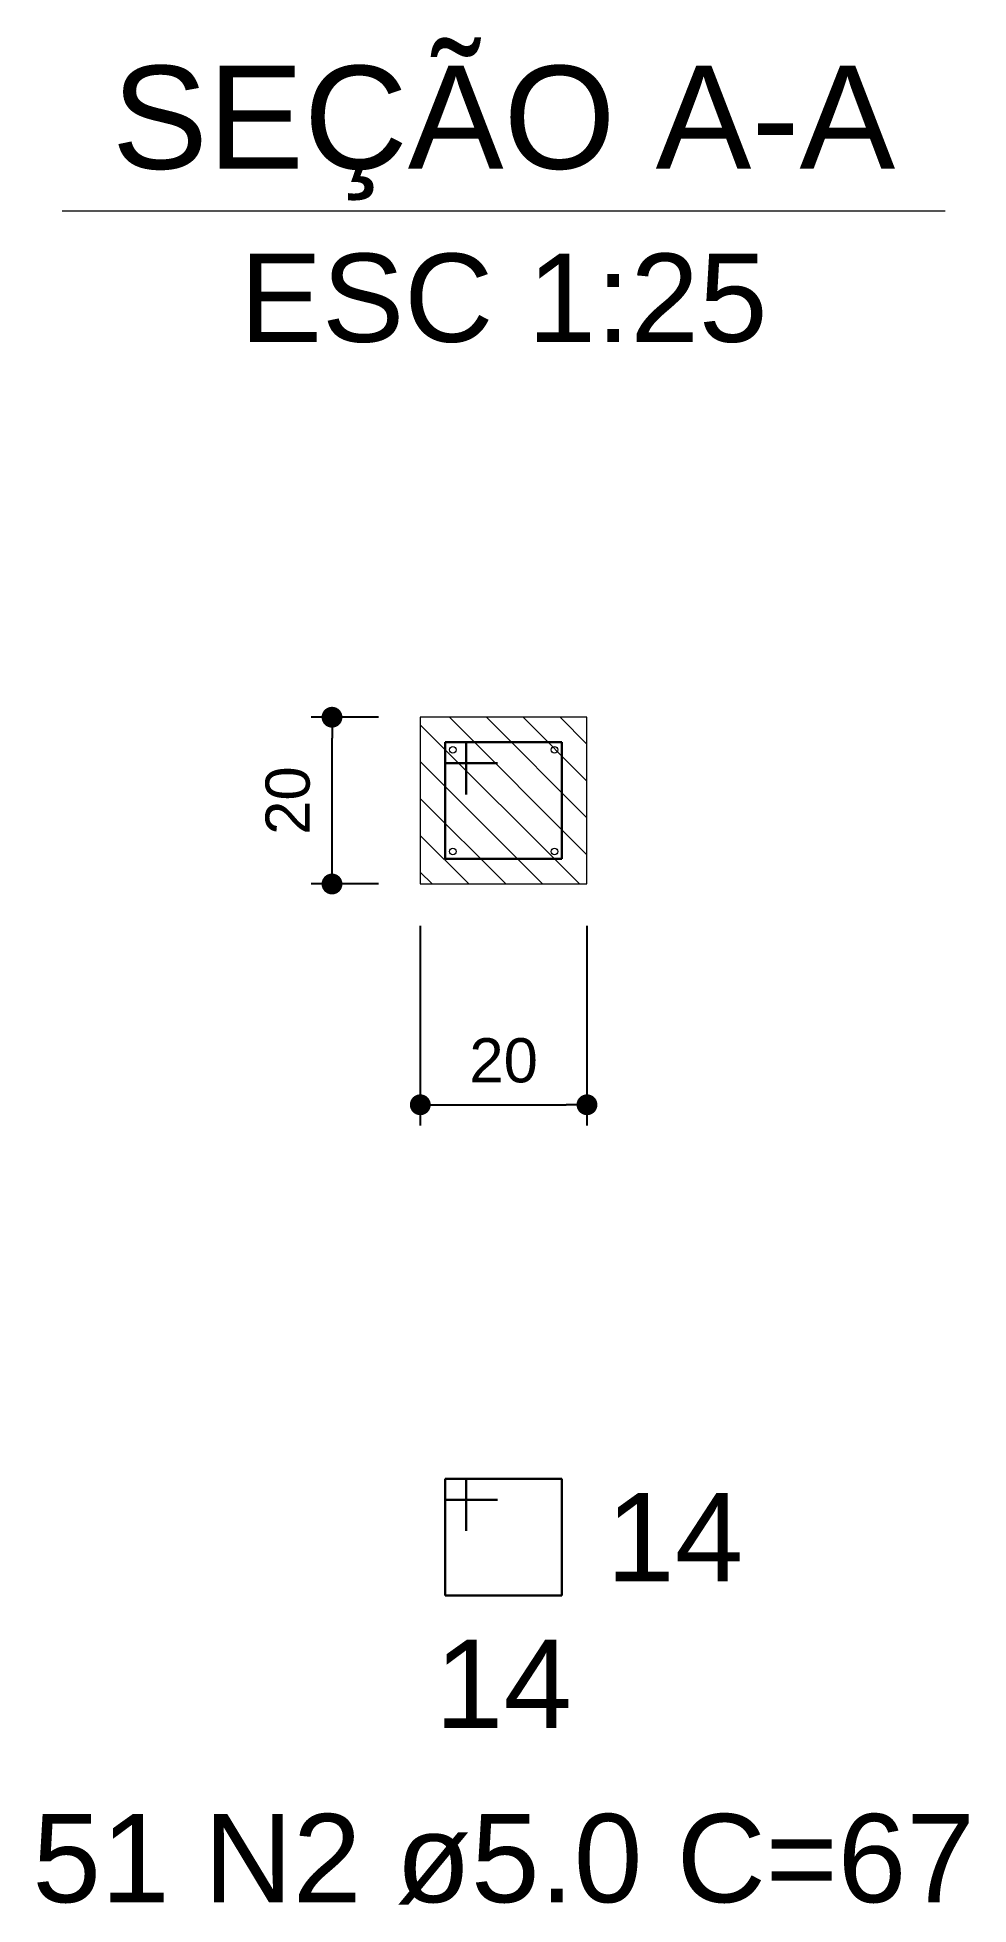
# Model space of a CAD drawing. Header units: millimetres. Extents: x 180 to 11148, y -1598 to 1045.
# Drawn here: x 1632.25 to 1636.72, y 33.96 to 42.92 of the extents above; entities that cross this region are included whole.
import ezdxf

# ---------------------------------------------------------------- set-up
doc = ezdxf.new("R2010")
doc.units = ezdxf.units.MM
doc.header["$MEASUREMENT"] = 0
for name, color, linetype, lineweight in [('Descrição da armadura', 7, 'Continuous', 5), ('DT-Barras na forma', 2, 'Continuous', 30), ('DT-Barras no corte', 5, 'Continuous', 5), ('DT-Barras rebatidas', 2, 'Continuous', 30), ('DT-Cotas', 9, 'Continuous', 5), ('DT-Forma', 5, 'Continuous', 5), ('DT-Hachura seção vigas', 252, 'Continuous', 5), ('DT-Textos', 7, 'Continuous', 5), ('Textos armaduras', 7, 'Continuous', 5)]:
    doc.layers.add(name, color=color, linetype=linetype, lineweight=lineweight)
doc.styles.add('Arial', font='arial.ttf')
doc.dimstyles.new('UM_25.000000', dxfattribs={"dimtxt": 0.18, "dimasz": 0.1, "dimexe": 0.1, "dimexo": 0.2, "dimgap": 0, "dimtad": 1, "dimtih": 1, "dimtoh": 1, "dimdec": 1, "dimlfac": 25, "dimzin": 0, "dimdsep": 46, "dimtxsty": 'Standard', "dimcen": 0.09, "dimdle": 0.1, "dimadec": 1, "dimazin": 2, "dimtfac": 1, "dimtdec": 4, "dimtofl": 0, "dimtmove": 0, "dimatfit": 3, "dimfxl": 1, "dimtolj": 1, "dimarcsym": 0})

msp = doc.modelspace()

# ---------------------------------------------------------------- texts
at = {"layer": 'Descrição da armadura', "color": 7, "linetype": 'Continuous', "insert": (1634.4867, 33.9585), "char_height": 0.4236, "width": 9.069495, "attachment_point": 8, "line_spacing_factor": 0.798, "style": 'Arial'}
msp.add_mtext('51 N2 ø5.0 C=67', dxfattribs=at)
at = {"layer": 'DT-Textos', "attachment_point": 8, "line_spacing_factor": 0.798, "style": 'Arial'}
for s, insert, char_height, width in [('SEÇÃO A-A', (1634.4866, 42.1329), 0.4942, 8.023973), ('ESC 1:25', (1634.4867, 41.4489), 0.4236, 4.729993)]:
    msp.add_mtext(s, dxfattribs=dict(at, insert=insert, char_height=char_height, width=width))
at = {"layer": 'Textos armaduras', "color": 7, "linetype": 'Continuous', "char_height": 0.4236, "width": 1.31981, "attachment_point": 7, "line_spacing_factor": 0.798, "style": 'Arial'}
for insert in [(1634.9785, 35.5093), (1634.1567, 34.8057)]:
    msp.add_mtext('14', dxfattribs=dict(at, insert=insert))

# ---------------------------------------------------------------- blocks, each defined once
blk = doc.blocks.new('_Dot')
at = {"color": 0, "linetype": 'ByBlock', "lineweight": -2}
blk.add_line((-0.5, 0), (-1, 0), dxfattribs=at)
at = {"color": 0, "linetype": 'ByBlock', "const_width": 0.5}
blk.add_lwpolyline([(-0.25, 0, 1), (0.25, 0, 1)], format="xyb", close=True, dxfattribs=at)
blk = doc.blocks.new('*D291')
at = {"layer": 'Defpoints', "color": 0, "transparency": 16777216}
for p in [(1633.6631, 39.6545), (1634.0867, 39.6545), (1634.0867, 38.8545)]:
    blk.add_point(p, dxfattribs=at)
at = {"layer": 'DT-Cotas', "color": 0, "lineweight": -2, "transparency": 16777216}
for p, q in [((1633.8867, 39.6545), (1633.5631, 39.6545)), ((1633.6631, 38.9545), (1633.6631, 39.5545)), ((1633.8867, 38.8545), (1633.5631, 38.8545))]:
    blk.add_line(p, q, dxfattribs=at)
at = {"layer": 'DT-Cotas', "color": 0, "lineweight": -2, "transparency": 16777216, "xscale": 0.1000000014901161, "yscale": 0.1000000014901161, "zscale": 0.1000000014901161}
for p, rotation in [((1633.6631, 39.6545), 90), ((1633.6631, 38.8545), 270)]:
    blk.add_blockref('_Dot', p, dxfattribs=dict(at, rotation=rotation))
at = {"layer": 'DT-Cotas', "transparency": 16777216, "insert": (1633.4513, 39.2545), "char_height": 0.2118, "attachment_point": 5, "rotation": 90, "style": 'Arial'}
blk.add_mtext('\\A1;20', dxfattribs=at)
blk = doc.blocks.new('*D248')
at = {"layer": 'Defpoints', "color": 0, "transparency": 16777216}
for p in [(1634.0867, 38.8545), (1634.8867, 38.8545), (1634.8867, 37.7955)]:
    blk.add_point(p, dxfattribs=at)
at = {"layer": 'DT-Cotas', "color": 0, "lineweight": -2, "transparency": 16777216}
for p, q in [((1634.0867, 38.6545), (1634.0867, 37.6955)), ((1634.8867, 38.6545), (1634.8867, 37.6955)), ((1634.1867, 37.7955), (1634.7867, 37.7955))]:
    blk.add_line(p, q, dxfattribs=at)
at = {"layer": 'DT-Cotas', "color": 0, "lineweight": -2, "transparency": 16777216, "xscale": 0.1000000014901161, "yscale": 0.1000000014901161, "zscale": 0.1000000014901161, "rotation": 180}
blk.add_blockref('_Dot', (1634.0867, 37.7955), dxfattribs=at)
at = {"layer": 'DT-Cotas', "color": 0, "lineweight": -2, "transparency": 16777216, "xscale": 0.1000000014901161, "yscale": 0.1000000014901161, "zscale": 0.1000000014901161}
blk.add_blockref('_Dot', (1634.8867, 37.7955), dxfattribs=at)
at = {"layer": 'DT-Cotas', "transparency": 16777216, "insert": (1634.4867, 38.0073), "char_height": 0.2118, "attachment_point": 5, "rotation": 0.00573, "style": 'Arial'}
blk.add_mtext('\\A1;20', dxfattribs=at)

# ---------------------------------------------------------------- dimensions: what is measured, and where the dimension line sits
at = {"layer": 'DT-Cotas'}
dim = msp.add_linear_dim(base=(1633.6631, 39.6545), p1=(1634.0867, 38.8545), p2=(1634.0867, 39.6545), angle=90, dimstyle='UM_25.000000', override={"dimtxt": 0.2118, "dimasz": 0.1, "dimexe": 0.1, "dimexo": 0.2, "dimtad": 1, "dimtih": 0, "dimtoh": 0, "dimdec": 1, "dimlfac": 25, "dimzin": 8, "dimtxsty": 'Arial', "dimblk": 'Dot', "dimblk1": 'Dot', "dimblk2": 'Dot', "dimsah": 1, "dimdle": 0.1, "dimse1": 0, "dimse2": 0, "dimclrt": 256, "dimadec": 1, "dimazin": 3, "dimtmove": 2, "dimldrblk": 'Dot'}, dxfattribs=at)
dim.commit()
dim.dimension.update_dxf_attribs({"geometry": '*D291', "text_midpoint": (1633.4513, 39.2545), "dimtype": 160, "text_rotation": 90})
dim = msp.add_linear_dim(base=(1634.8867, 37.7955), p1=(1634.0867, 38.8545), p2=(1634.8867, 38.8545), dimstyle='UM_25.000000', override={"dimtxt": 0.2118, "dimasz": 0.1, "dimexe": 0.1, "dimexo": 0.2, "dimtad": 1, "dimtih": 0, "dimtoh": 0, "dimdec": 1, "dimlfac": 25, "dimzin": 8, "dimtxsty": 'Arial', "dimblk": 'Dot', "dimblk1": 'Dot', "dimblk2": 'Dot', "dimsah": 1, "dimdle": 0.1, "dimse1": 0, "dimse2": 0, "dimclrt": 256, "dimadec": 1, "dimazin": 3, "dimtmove": 2, "dimldrblk": 'Dot'}, dxfattribs=at)
dim.commit()
dim.dimension.update_dxf_attribs({"geometry": '*D248', "text_midpoint": (1634.4867, 38.0073), "dimtype": 160, "text_rotation": 0.00573})

# ---------------------------------------------------------------- hatches: boundary and pattern name
at = {"layer": 'DT-Hachura seção vigas', "linetype": 'Continuous'}
h = msp.add_hatch(dxfattribs=at)
h.set_pattern_fill('ANSI31', color=256, angle=90, style=0)
h.set_pattern_definition([(135, (1363.44159, -104.45506), (-0.08838835, -0.08838835), [])])
h.paths.add_polyline_path([(1634.0867, 38.8545), (1634.0867, 38.8545), (1634.8867, 38.8545), (1634.8867, 39.6545), (1634.0867, 39.6545), (1634.0867, 38.8545)])

# ---------------------------------------------------------------- linework, layer by layer
at = {"layer": 'DT-Barras na forma'}
for p, q in [((1634.3067, 39.5345), (1634.2067, 39.5345)), ((1634.2067, 39.5345), (1634.2067, 38.9745)), ((1634.7667, 39.5345), (1634.2067, 39.5345)), ((1634.2067, 39.5345), (1634.2067, 39.4345)), ((1634.3067, 39.2845), (1634.3067, 39.5345)), ((1634.7667, 38.9745), (1634.7667, 39.5345)), ((1634.2067, 39.4345), (1634.4567, 39.4345)), ((1634.2067, 38.9745), (1634.7667, 38.9745))]:
    msp.add_line(p, q, dxfattribs=at)
at = {"layer": 'DT-Barras no corte'}
for centre in [(1634.2427, 39.4985), (1634.7307, 39.4985), (1634.2427, 39.0105), (1634.7307, 39.0105)]:
    msp.add_circle(centre, 0.016, dxfattribs=at)
at = {"layer": 'DT-Barras rebatidas'}
for p, q in [((1634.3067, 36.0011), (1634.2067, 36.0011)), ((1634.2067, 36.0011), (1634.2067, 35.4411)), ((1634.7667, 36.0011), (1634.2067, 36.0011)), ((1634.2067, 36.0011), (1634.2067, 35.9011)), ((1634.3067, 35.7511), (1634.3067, 36.0011)), ((1634.7667, 35.4411), (1634.7667, 36.0011)), ((1634.2067, 35.9011), (1634.4567, 35.9011)), ((1634.2067, 35.4411), (1634.7667, 35.4411))]:
    msp.add_line(p, q, dxfattribs=at)
at = {"layer": 'DT-Forma'}
for p, q in [((1634.8867, 39.6545), (1634.0867, 39.6545)), ((1634.0867, 39.6545), (1634.0867, 39.6545)), ((1634.0867, 39.6545), (1634.0867, 38.8545)), ((1634.8867, 38.8545), (1634.8867, 39.6545)), ((1634.8867, 39.6545), (1634.8867, 39.6545)), ((1634.0867, 38.8545), (1634.8867, 38.8545)), ((1634.0867, 38.8545), (1634.0867, 38.8545)), ((1634.8867, 38.8545), (1634.8867, 38.8545))]:
    msp.add_line(p, q, dxfattribs=at)
at = {"layer": 'DT-Textos'}
msp.add_line((1632.3687, 42.0843), (1636.6047, 42.0843), dxfattribs=at)

msp.set_redraw_order([(e.dxf.handle, doc.entitydb.next_handle()) for e in msp.query("TEXT MTEXT ATTDEF DIMENSION ARC_DIMENSION")])  # texts and dimensions are drawn at this point

doc.saveas('drawing.dxf')
